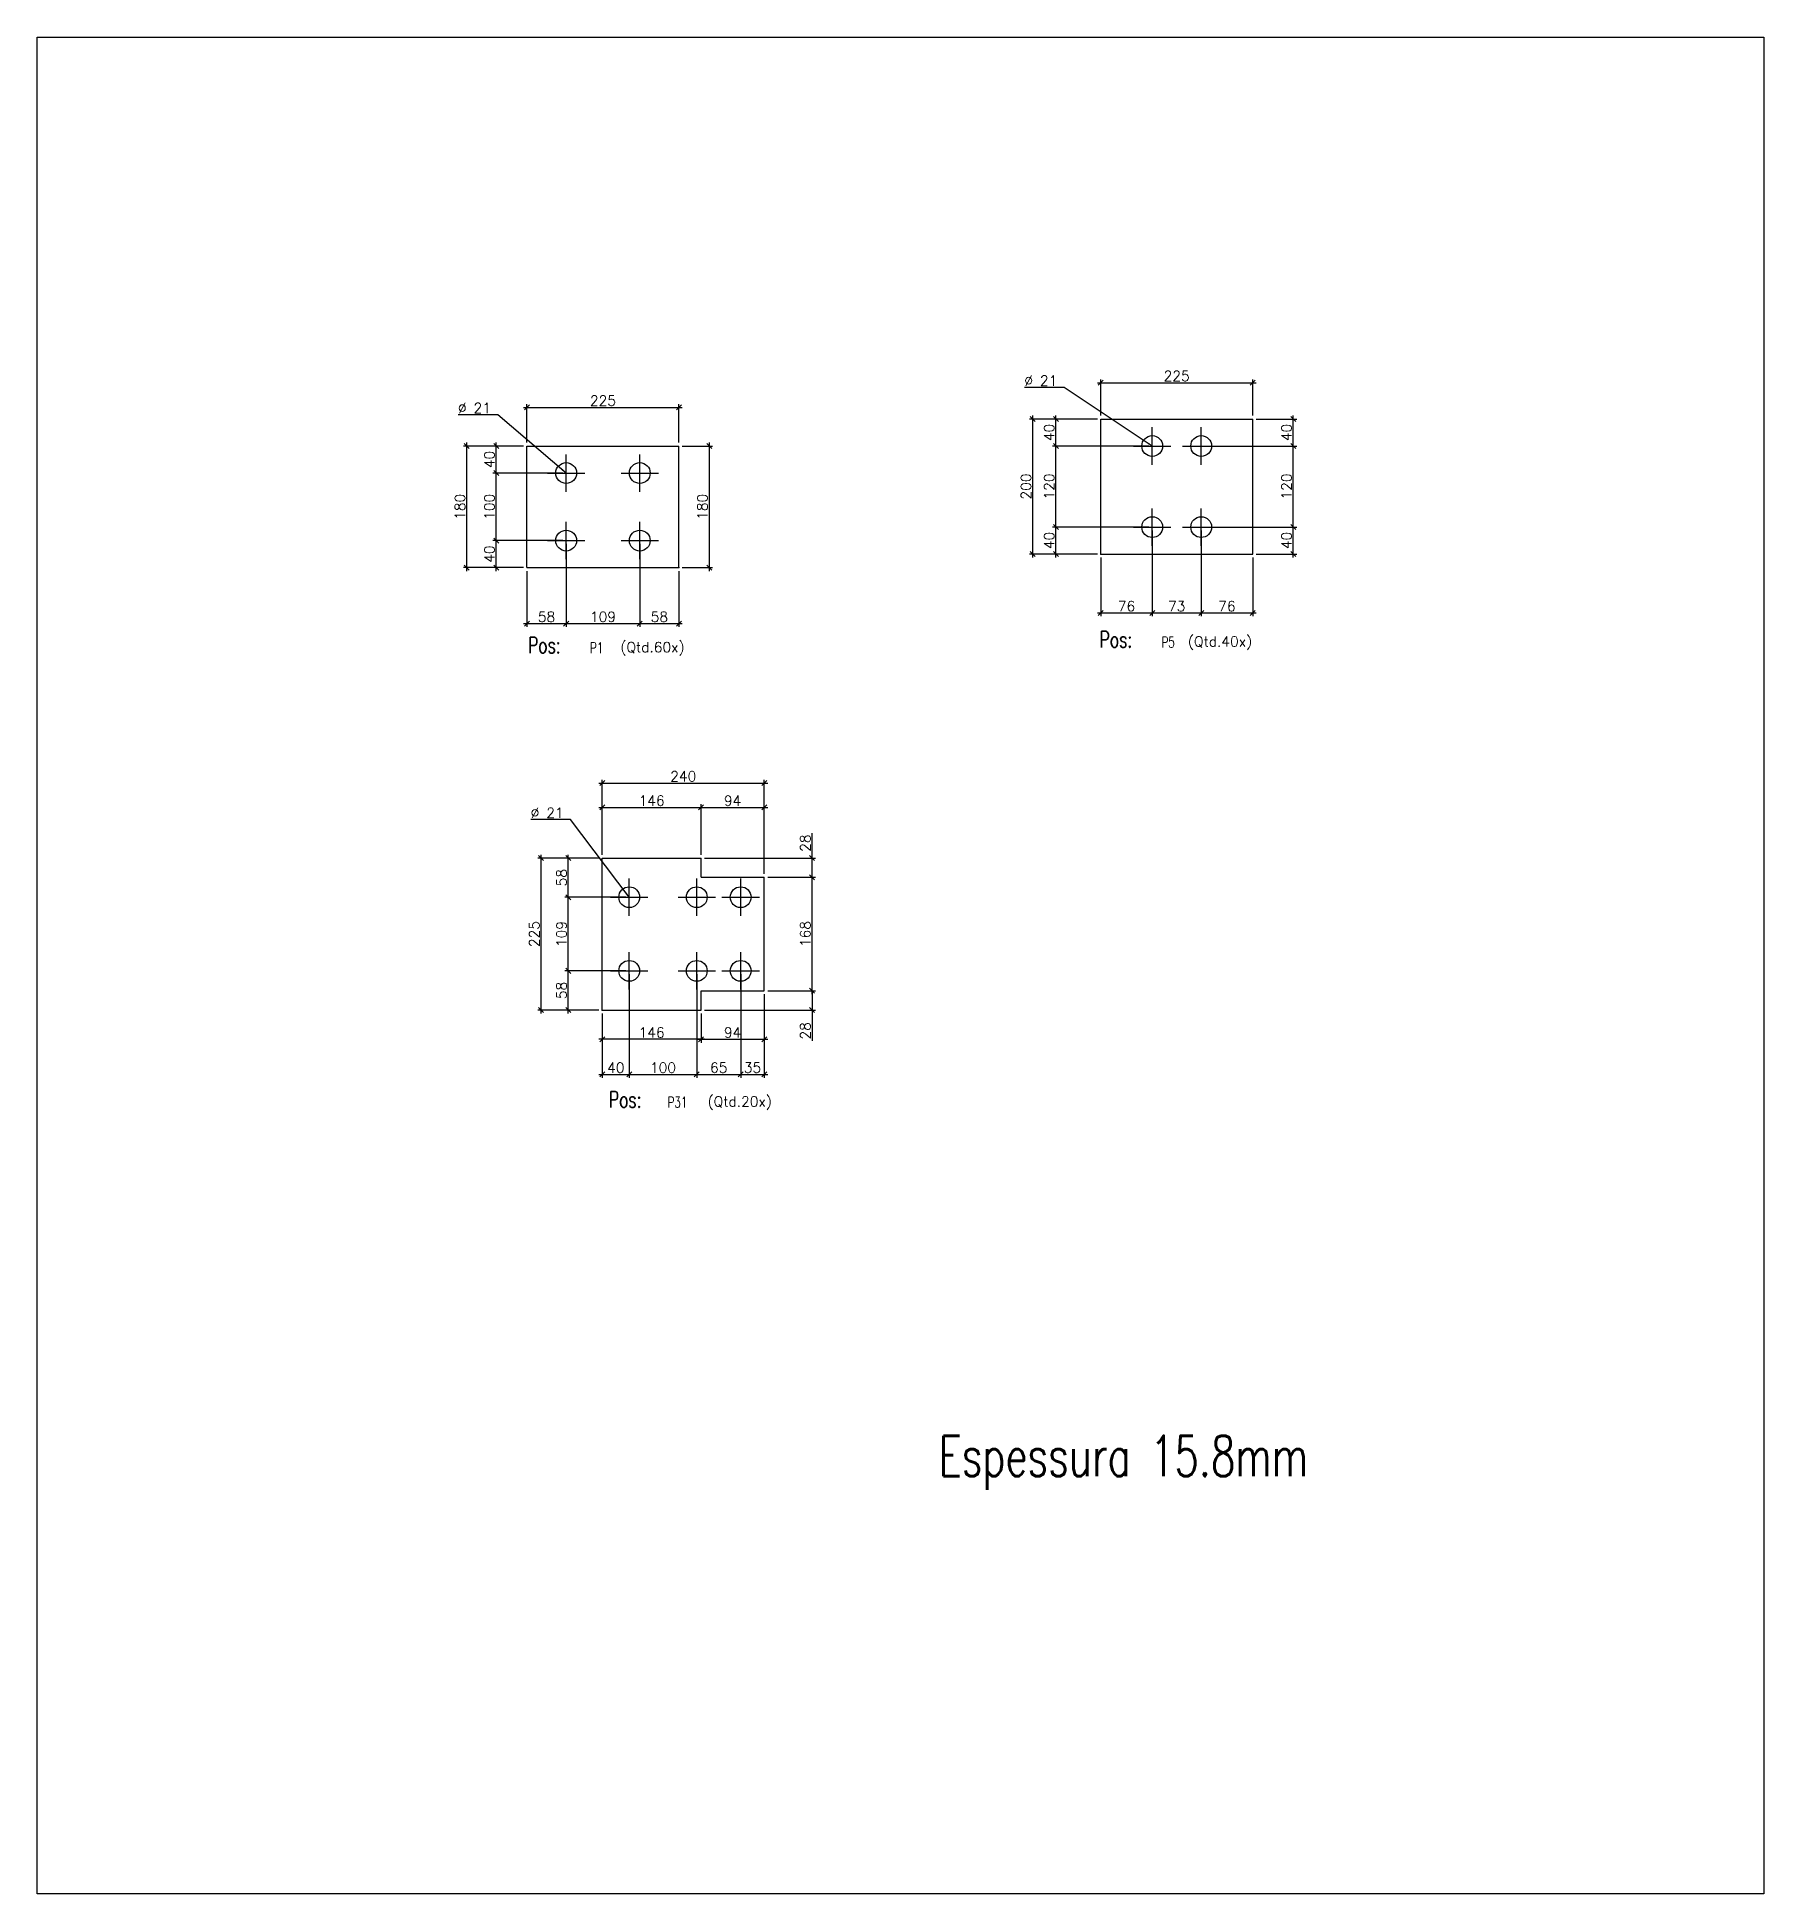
# Model space of a CAD drawing. Extents: x 171123 to 182766, y -61153 to -57170.
# Drawn here: x 180209 to 182766, y -59918 to -57170 of the extents above; entities that cross this region are included whole.
import ezdxf
from ezdxf.enums import TextEntityAlignment as Align

# ---------------------------------------------------------------- set-up
doc = ezdxf.new("R2010")
doc.units = 0
doc.header["$LTSCALE"] = 200
doc.header["$MEASUREMENT"] = 0
doc.linetypes.add('DASHDOT', pattern=[1, 0.5, -0.25, 0, -0.25])
doc.linetypes.add('HIDDEN', pattern=[0.375, 0.25, -0.125])
doc.layers.get('0').update_dxf_attribs({"linetype": 'CONTINUOUS'})
doc.layers.get('Defpoints').update_dxf_attribs({"linetype": 'CONTINUOUS'})
for name, color, linetype in [('A', 2, 'DASHDOT'), ('FORI', 7, 'CONTINUOUS'), ('G', 3, 'CONTINUOUS'), ('POS_DES', 2, 'CONTINUOUS'), ('POS_MAT', 2, 'CONTINUOUS'), ('TR', 6, 'HIDDEN')]:
    doc.layers.add(name, color=color, linetype=linetype)
doc.styles.add('POS', font='ROMANS', dxfattribs={"width": 0.7})
doc.styles.add('ROMANS', font='ROMANS.shx')
doc.dimstyles.new('1-5', dxfattribs={"dimscale": 5, "dimtxt": 3, "dimasz": 1.5, "dimexe": 1, "dimexo": 1, "dimgap": 0.5, "dimtad": 1, "dimdec": 0, "dimdsep": 46, "dimtxsty": 'ROMANS', "dimblk": 'OBLIQUE', "dimcen": 0, "dimdle": 1, "dimclrd": 1, "dimclre": 1, "dimclrt": 2, "dimadec": 0, "dimazin": 0, "dimtfac": 1, "dimtdec": 0, "dimtmove": 0, "dimatfit": 3, "dimfxl": 1, "dimtzin": 0, "dimarcsym": 1})

msp = doc.modelspace()

# ---------------------------------------------------------------- texts
for s, insert, char_height, attachment_point, style in [('(Qtd.60x)', (181120.6, -58075.3), 15, 5, 'ROMANS'), ('(Qtd.40x)', (181961, -58066.9), 15, 5, 'ROMANS'), ('(Qtd.20x)', (181249.8, -58747.9), 15, 5, 'ROMANS'), ('Espessura 15.8mm', (181544.4, -59240.1), 60, 1, 'POS')]:
    msp.add_mtext(s, dxfattribs=dict(insert=insert, char_height=char_height, attachment_point=attachment_point, style=style))
at = {"layer": 'FORI', "color": 2, "char_height": 15, "attachment_point": 9, "style": 'ROMANS'}
for insert in [(181720, -57685.8), (180881.4, -57726.4), (180989.1, -58325.6)]:
    msp.add_mtext('%%c 21', dxfattribs=dict(at, insert=insert))

# ---------------------------------------------------------------- blocks, each defined once
blk = doc.blocks.new('M20')
for p, q in [((0, -27.7), (0, 27.7)), ((-27.7, 0), (27.7, 0))]:
    blk.add_line(p, q)
blk.add_circle((0, 0), 15.4)
at = {"flags": 1}
blk.add_attdef('TOLE', (22.5, -14.3), '', height=5.26, dxfattribs=at)
blk = doc.blocks.new('_Oblique')
at = {"color": 0, "linetype": 'ByBlock', "lineweight": -2}
blk.add_line((-0.5, -0.5), (0.5, 0.5), dxfattribs=at)
blk = doc.blocks.new('*D7')
at = {"color": 1, "lineweight": -2, "transparency": 16777216}
for p, q in [((180992.8, -57920.1), (180992.8, -58042.9)), ((181101.8, -57920.1), (181101.8, -58042.9)), ((180987.8, -58037.9), (181106.8, -58037.9))]:
    blk.add_line(p, q, dxfattribs=at)
at = {"layer": 'Defpoints', "color": 0, "transparency": 16777216}
for p in [(180992.8, -57915.1), (181101.8, -57915.1), (181101.8, -58037.9)]:
    blk.add_point(p, dxfattribs=at)
at = {"color": 1, "lineweight": -2, "transparency": 16777216, "xscale": 7.5, "yscale": 7.5, "zscale": 7.5, "rotation": 180}
blk.add_blockref('_Oblique', (180992.8, -58037.9), dxfattribs=at)
at = {"color": 1, "lineweight": -2, "transparency": 16777216, "xscale": 7.5, "yscale": 7.5, "zscale": 7.5}
blk.add_blockref('_Oblique', (181101.8, -58037.9), dxfattribs=at)
at = {"color": 2, "transparency": 16777216, "insert": (181047.3, -58027.9), "char_height": 15, "attachment_point": 5, "style": 'ROMANS'}
blk.add_mtext('109', dxfattribs=at)
blk = doc.blocks.new('*D8')
at = {"color": 1, "lineweight": -2, "transparency": 16777216}
for p, q in [((180992.8, -57920.1), (180992.8, -58042.9)), ((180934.8, -57960.1), (180934.8, -58042.9)), ((180929.8, -58037.9), (180997.8, -58037.9))]:
    blk.add_line(p, q, dxfattribs=at)
at = {"layer": 'Defpoints', "color": 0, "transparency": 16777216}
for p in [(180992.8, -57915.1), (180934.8, -57955.1), (180992.8, -58037.9)]:
    blk.add_point(p, dxfattribs=at)
at = {"color": 1, "lineweight": -2, "transparency": 16777216, "xscale": 7.5, "yscale": 7.5, "zscale": 7.5, "rotation": 180}
blk.add_blockref('_Oblique', (180934.8, -58037.9), dxfattribs=at)
at = {"color": 1, "lineweight": -2, "transparency": 16777216, "xscale": 7.5, "yscale": 7.5, "zscale": 7.5}
blk.add_blockref('_Oblique', (180992.8, -58037.9), dxfattribs=at)
at = {"color": 2, "transparency": 16777216, "insert": (180963.8, -58027.9), "char_height": 15, "attachment_point": 5, "style": 'ROMANS'}
blk.add_mtext('58', dxfattribs=at)
blk = doc.blocks.new('*D9')
at = {"color": 1, "lineweight": -2, "transparency": 16777216}
for p, q in [((181101.8, -57920.1), (181101.8, -58042.9)), ((181159.8, -57960.1), (181159.8, -58042.9)), ((181096.8, -58037.9), (181164.8, -58037.9))]:
    blk.add_line(p, q, dxfattribs=at)
at = {"layer": 'Defpoints', "color": 0, "transparency": 16777216}
for p in [(181101.8, -57915.1), (181159.8, -57955.1), (181159.8, -58037.9)]:
    blk.add_point(p, dxfattribs=at)
at = {"color": 1, "lineweight": -2, "transparency": 16777216, "xscale": 7.5, "yscale": 7.5, "zscale": 7.5, "rotation": 180}
blk.add_blockref('_Oblique', (181101.8, -58037.9), dxfattribs=at)
at = {"color": 1, "lineweight": -2, "transparency": 16777216, "xscale": 7.5, "yscale": 7.5, "zscale": 7.5}
blk.add_blockref('_Oblique', (181159.8, -58037.9), dxfattribs=at)
at = {"color": 2, "transparency": 16777216, "insert": (181130.8, -58027.9), "char_height": 15, "attachment_point": 5, "style": 'ROMANS'}
blk.add_mtext('58', dxfattribs=at)
blk = doc.blocks.new('*D10')
at = {"color": 1, "lineweight": -2, "transparency": 16777216}
for p, q in [((180987.8, -57815.1), (180884.2, -57815.1)), ((180889.2, -57920.1), (180889.2, -57810.1)), ((180987.8, -57915.1), (180884.2, -57915.1))]:
    blk.add_line(p, q, dxfattribs=at)
at = {"layer": 'Defpoints', "color": 0, "transparency": 16777216}
for p in [(180889.2, -57815.1), (180992.8, -57815.1), (180992.8, -57915.1)]:
    blk.add_point(p, dxfattribs=at)
at = {"color": 1, "lineweight": -2, "transparency": 16777216, "xscale": 7.5, "yscale": 7.5, "zscale": 7.5}
for p, rotation in [((180889.2, -57815.1), 90), ((180889.2, -57915.1), 270)]:
    blk.add_blockref('_Oblique', p, dxfattribs=dict(at, rotation=rotation))
at = {"color": 2, "transparency": 16777216, "insert": (180879.2, -57865.1), "char_height": 15, "attachment_point": 5, "rotation": 90, "style": 'ROMANS'}
blk.add_mtext('100', dxfattribs=at)
blk = doc.blocks.new('*D11')
at = {"color": 1, "lineweight": -2, "transparency": 16777216}
for p, q in [((180889.2, -57820.1), (180889.2, -57770.1)), ((180929.8, -57775.1), (180884.2, -57775.1)), ((180987.8, -57815.1), (180884.2, -57815.1))]:
    blk.add_line(p, q, dxfattribs=at)
at = {"layer": 'Defpoints', "color": 0, "transparency": 16777216}
for p in [(180889.2, -57775.1), (180934.8, -57775.1), (180992.8, -57815.1)]:
    blk.add_point(p, dxfattribs=at)
at = {"color": 1, "lineweight": -2, "transparency": 16777216, "xscale": 7.5, "yscale": 7.5, "zscale": 7.5}
for p, rotation in [((180889.2, -57775.1), 90), ((180889.2, -57815.1), 270)]:
    blk.add_blockref('_Oblique', p, dxfattribs=dict(at, rotation=rotation))
at = {"color": 2, "transparency": 16777216, "insert": (180879.2, -57795.1), "char_height": 15, "attachment_point": 5, "rotation": 90, "style": 'ROMANS'}
blk.add_mtext('40', dxfattribs=at)
blk = doc.blocks.new('*D12')
at = {"color": 1, "lineweight": -2, "transparency": 16777216}
for p, q in [((180987.8, -57915.1), (180884.2, -57915.1)), ((180889.2, -57960.1), (180889.2, -57910.1)), ((180929.8, -57955.1), (180884.2, -57955.1))]:
    blk.add_line(p, q, dxfattribs=at)
at = {"layer": 'Defpoints', "color": 0, "transparency": 16777216}
for p in [(180889.2, -57915.1), (180992.8, -57915.1), (180934.8, -57955.1)]:
    blk.add_point(p, dxfattribs=at)
at = {"color": 1, "lineweight": -2, "transparency": 16777216, "xscale": 7.5, "yscale": 7.5, "zscale": 7.5}
for p, rotation in [((180889.2, -57915.1), 90), ((180889.2, -57955.1), 270)]:
    blk.add_blockref('_Oblique', p, dxfattribs=dict(at, rotation=rotation))
at = {"color": 2, "transparency": 16777216, "insert": (180879.2, -57935.1), "char_height": 15, "attachment_point": 5, "rotation": 90, "style": 'ROMANS'}
blk.add_mtext('40', dxfattribs=at)
blk = doc.blocks.new('*D13')
at = {"color": 1, "lineweight": -2, "transparency": 16777216}
for p, q in [((180934.8, -57770.1), (180934.8, -57713)), ((181159.8, -57770.1), (181159.8, -57713)), ((180929.8, -57718), (181164.8, -57718))]:
    blk.add_line(p, q, dxfattribs=at)
at = {"layer": 'Defpoints', "color": 0, "transparency": 16777216}
for p in [(181159.8, -57718), (180934.8, -57775.1), (181159.8, -57775.1)]:
    blk.add_point(p, dxfattribs=at)
at = {"color": 1, "lineweight": -2, "transparency": 16777216, "xscale": 7.5, "yscale": 7.5, "zscale": 7.5, "rotation": 180}
blk.add_blockref('_Oblique', (180934.8, -57718), dxfattribs=at)
at = {"color": 1, "lineweight": -2, "transparency": 16777216, "xscale": 7.5, "yscale": 7.5, "zscale": 7.5}
blk.add_blockref('_Oblique', (181159.8, -57718), dxfattribs=at)
at = {"color": 2, "transparency": 16777216, "insert": (181047.3, -57708), "char_height": 15, "attachment_point": 5, "style": 'ROMANS'}
blk.add_mtext('225', dxfattribs=at)
blk = doc.blocks.new('*D14')
at = {"color": 1, "lineweight": -2, "transparency": 16777216}
for p, q in [((180845.6, -57960.1), (180845.6, -57770.1)), ((180929.8, -57775.1), (180840.6, -57775.1)), ((180929.8, -57955.1), (180840.6, -57955.1))]:
    blk.add_line(p, q, dxfattribs=at)
at = {"layer": 'Defpoints', "color": 0, "transparency": 16777216}
for p in [(180845.6, -57775.1), (180934.8, -57775.1), (180934.8, -57955.1)]:
    blk.add_point(p, dxfattribs=at)
at = {"color": 1, "lineweight": -2, "transparency": 16777216, "xscale": 7.5, "yscale": 7.5, "zscale": 7.5}
for p, rotation in [((180845.6, -57775.1), 90), ((180845.6, -57955.1), 270)]:
    blk.add_blockref('_Oblique', p, dxfattribs=dict(at, rotation=rotation))
at = {"color": 2, "transparency": 16777216, "insert": (180835.6, -57865.1), "char_height": 15, "attachment_point": 5, "rotation": 90, "style": 'ROMANS'}
blk.add_mtext('180', dxfattribs=at)
blk = doc.blocks.new('*D19')
at = {"color": 1, "lineweight": -2, "transparency": 16777216}
for p, q in [((181860.6, -57900.1), (181860.6, -58027.2)), ((181933.1, -57900.1), (181933.1, -58027.2)), ((181855.6, -58022.2), (181938.1, -58022.2))]:
    blk.add_line(p, q, dxfattribs=at)
at = {"layer": 'Defpoints', "color": 0, "transparency": 16777216}
for p in [(181860.6, -57895.1), (181933.1, -57895.1), (181933.1, -58022.2)]:
    blk.add_point(p, dxfattribs=at)
at = {"color": 1, "lineweight": -2, "transparency": 16777216, "xscale": 7.5, "yscale": 7.5, "zscale": 7.5, "rotation": 180}
blk.add_blockref('_Oblique', (181860.6, -58022.2), dxfattribs=at)
at = {"color": 1, "lineweight": -2, "transparency": 16777216, "xscale": 7.5, "yscale": 7.5, "zscale": 7.5}
blk.add_blockref('_Oblique', (181933.1, -58022.2), dxfattribs=at)
at = {"color": 2, "transparency": 16777216, "insert": (181896.8, -58012.2), "char_height": 15, "attachment_point": 5, "style": 'ROMANS'}
blk.add_mtext('73', dxfattribs=at)
blk = doc.blocks.new('*D20')
at = {"color": 1, "lineweight": -2, "transparency": 16777216}
for p, q in [((181860.6, -57900.1), (181860.6, -58027.2)), ((181784.3, -57940.1), (181784.3, -58027.2)), ((181779.3, -58022.2), (181865.6, -58022.2))]:
    blk.add_line(p, q, dxfattribs=at)
at = {"layer": 'Defpoints', "color": 0, "transparency": 16777216}
for p in [(181860.6, -57895.1), (181784.3, -57935.1), (181860.6, -58022.2)]:
    blk.add_point(p, dxfattribs=at)
at = {"color": 1, "lineweight": -2, "transparency": 16777216, "xscale": 7.5, "yscale": 7.5, "zscale": 7.5, "rotation": 180}
blk.add_blockref('_Oblique', (181784.3, -58022.2), dxfattribs=at)
at = {"color": 1, "lineweight": -2, "transparency": 16777216, "xscale": 7.5, "yscale": 7.5, "zscale": 7.5}
blk.add_blockref('_Oblique', (181860.6, -58022.2), dxfattribs=at)
at = {"color": 2, "transparency": 16777216, "insert": (181822.5, -58012.2), "char_height": 15, "attachment_point": 5, "style": 'ROMANS'}
blk.add_mtext('76', dxfattribs=at)
blk = doc.blocks.new('*D21')
at = {"color": 1, "lineweight": -2, "transparency": 16777216}
for p, q in [((181933.1, -57900.1), (181933.1, -58027.2)), ((182009.3, -57940.1), (182009.3, -58027.2)), ((181928.1, -58022.2), (182014.3, -58022.2))]:
    blk.add_line(p, q, dxfattribs=at)
at = {"layer": 'Defpoints', "color": 0, "transparency": 16777216}
for p in [(181933.1, -57895.1), (182009.3, -57935.1), (182009.3, -58022.2)]:
    blk.add_point(p, dxfattribs=at)
at = {"color": 1, "lineweight": -2, "transparency": 16777216, "xscale": 7.5, "yscale": 7.5, "zscale": 7.5, "rotation": 180}
blk.add_blockref('_Oblique', (181933.1, -58022.2), dxfattribs=at)
at = {"color": 1, "lineweight": -2, "transparency": 16777216, "xscale": 7.5, "yscale": 7.5, "zscale": 7.5}
blk.add_blockref('_Oblique', (182009.3, -58022.2), dxfattribs=at)
at = {"color": 2, "transparency": 16777216, "insert": (181971.2, -58012.2), "char_height": 15, "attachment_point": 5, "style": 'ROMANS'}
blk.add_mtext('76', dxfattribs=at)
blk = doc.blocks.new('*D22')
at = {"color": 1, "lineweight": -2, "transparency": 16777216}
for p, q in [((181718, -57900.1), (181718, -57770.1)), ((181855.6, -57775.1), (181713, -57775.1)), ((181855.6, -57895.1), (181713, -57895.1))]:
    blk.add_line(p, q, dxfattribs=at)
at = {"layer": 'Defpoints', "color": 0, "transparency": 16777216}
for p in [(181718, -57775.1), (181860.6, -57775.1), (181860.6, -57895.1)]:
    blk.add_point(p, dxfattribs=at)
at = {"color": 1, "lineweight": -2, "transparency": 16777216, "xscale": 7.5, "yscale": 7.5, "zscale": 7.5}
for p, rotation in [((181718, -57775.1), 90), ((181718, -57895.1), 270)]:
    blk.add_blockref('_Oblique', p, dxfattribs=dict(at, rotation=rotation))
at = {"color": 2, "transparency": 16777216, "insert": (181708, -57835.1), "char_height": 15, "attachment_point": 5, "rotation": 90, "style": 'ROMANS'}
blk.add_mtext('120', dxfattribs=at)
blk = doc.blocks.new('*D23')
at = {"color": 1, "lineweight": -2, "transparency": 16777216}
for p, q in [((181779.3, -57735.1), (181713, -57735.1)), ((181718, -57780.1), (181718, -57730.1)), ((181855.6, -57775.1), (181713, -57775.1))]:
    blk.add_line(p, q, dxfattribs=at)
at = {"layer": 'Defpoints', "color": 0, "transparency": 16777216}
for p in [(181718, -57735.1), (181784.3, -57735.1), (181860.6, -57775.1)]:
    blk.add_point(p, dxfattribs=at)
at = {"color": 1, "lineweight": -2, "transparency": 16777216, "xscale": 7.5, "yscale": 7.5, "zscale": 7.5}
for p, rotation in [((181718, -57735.1), 90), ((181718, -57775.1), 270)]:
    blk.add_blockref('_Oblique', p, dxfattribs=dict(at, rotation=rotation))
at = {"color": 2, "transparency": 16777216, "insert": (181708, -57755.1), "char_height": 15, "attachment_point": 5, "rotation": 90, "style": 'ROMANS'}
blk.add_mtext('40', dxfattribs=at)
blk = doc.blocks.new('*D24')
at = {"color": 1, "lineweight": -2, "transparency": 16777216}
for p, q in [((181855.6, -57895.1), (181713, -57895.1)), ((181718, -57940.1), (181718, -57890.1)), ((181779.3, -57935.1), (181713, -57935.1))]:
    blk.add_line(p, q, dxfattribs=at)
at = {"layer": 'Defpoints', "color": 0, "transparency": 16777216}
for p in [(181718, -57895.1), (181860.6, -57895.1), (181784.3, -57935.1)]:
    blk.add_point(p, dxfattribs=at)
at = {"color": 1, "lineweight": -2, "transparency": 16777216, "xscale": 7.5, "yscale": 7.5, "zscale": 7.5}
for p, rotation in [((181718, -57895.1), 90), ((181718, -57935.1), 270)]:
    blk.add_blockref('_Oblique', p, dxfattribs=dict(at, rotation=rotation))
at = {"color": 2, "transparency": 16777216, "insert": (181708, -57915.1), "char_height": 15, "attachment_point": 5, "rotation": 90, "style": 'ROMANS'}
blk.add_mtext('40', dxfattribs=at)
blk = doc.blocks.new('*D25')
at = {"color": 1, "lineweight": -2, "transparency": 16777216}
for p, q in [((182069.5, -57900.1), (182069.5, -57770.1)), ((181938.1, -57775.1), (182074.5, -57775.1)), ((181938.1, -57895.1), (182074.5, -57895.1))]:
    blk.add_line(p, q, dxfattribs=at)
at = {"layer": 'Defpoints', "color": 0, "transparency": 16777216}
for p in [(181933.1, -57775.1), (182069.5, -57775.1), (181933.1, -57895.1)]:
    blk.add_point(p, dxfattribs=at)
at = {"color": 1, "lineweight": -2, "transparency": 16777216, "xscale": 7.5, "yscale": 7.5, "zscale": 7.5}
for p, rotation in [((182069.5, -57775.1), 90), ((182069.5, -57895.1), 270)]:
    blk.add_blockref('_Oblique', p, dxfattribs=dict(at, rotation=rotation))
at = {"color": 2, "transparency": 16777216, "insert": (182059.5, -57835.1), "char_height": 15, "attachment_point": 5, "rotation": 90, "style": 'ROMANS'}
blk.add_mtext('120', dxfattribs=at)
blk = doc.blocks.new('*D26')
at = {"color": 1, "lineweight": -2, "transparency": 16777216}
for p, q in [((182014.3, -57735.1), (182074.5, -57735.1)), ((182069.5, -57780.1), (182069.5, -57730.1)), ((181938.1, -57775.1), (182074.5, -57775.1))]:
    blk.add_line(p, q, dxfattribs=at)
at = {"layer": 'Defpoints', "color": 0, "transparency": 16777216}
for p in [(182009.3, -57735.1), (182069.5, -57735.1), (181933.1, -57775.1)]:
    blk.add_point(p, dxfattribs=at)
at = {"color": 1, "lineweight": -2, "transparency": 16777216, "xscale": 7.5, "yscale": 7.5, "zscale": 7.5}
for p, rotation in [((182069.5, -57735.1), 90), ((182069.5, -57775.1), 270)]:
    blk.add_blockref('_Oblique', p, dxfattribs=dict(at, rotation=rotation))
at = {"color": 2, "transparency": 16777216, "insert": (182059.5, -57755.1), "char_height": 15, "attachment_point": 5, "rotation": 90, "style": 'ROMANS'}
blk.add_mtext('40', dxfattribs=at)
blk = doc.blocks.new('*D27')
at = {"color": 1, "lineweight": -2, "transparency": 16777216}
for p, q in [((181938.1, -57895.1), (182074.5, -57895.1)), ((182069.5, -57940.1), (182069.5, -57890.1)), ((182014.3, -57935.1), (182074.5, -57935.1))]:
    blk.add_line(p, q, dxfattribs=at)
at = {"layer": 'Defpoints', "color": 0, "transparency": 16777216}
for p in [(181933.1, -57895.1), (182069.5, -57895.1), (182009.3, -57935.1)]:
    blk.add_point(p, dxfattribs=at)
at = {"color": 1, "lineweight": -2, "transparency": 16777216, "xscale": 7.5, "yscale": 7.5, "zscale": 7.5}
for p, rotation in [((182069.5, -57895.1), 90), ((182069.5, -57935.1), 270)]:
    blk.add_blockref('_Oblique', p, dxfattribs=dict(at, rotation=rotation))
at = {"color": 2, "transparency": 16777216, "insert": (182059.5, -57915.1), "char_height": 15, "attachment_point": 5, "rotation": 90, "style": 'ROMANS'}
blk.add_mtext('40', dxfattribs=at)
blk = doc.blocks.new('*D28')
at = {"color": 1, "lineweight": -2, "transparency": 16777216}
for p, q in [((181779.3, -57681.4), (182014.3, -57681.4)), ((181784.3, -57730.1), (181784.3, -57676.4)), ((182009.3, -57730.1), (182009.3, -57676.4))]:
    blk.add_line(p, q, dxfattribs=at)
at = {"layer": 'Defpoints', "color": 0, "transparency": 16777216}
for p in [(182009.3, -57681.4), (181784.3, -57735.1), (182009.3, -57735.1)]:
    blk.add_point(p, dxfattribs=at)
at = {"color": 1, "lineweight": -2, "transparency": 16777216, "xscale": 7.5, "yscale": 7.5, "zscale": 7.5, "rotation": 180}
blk.add_blockref('_Oblique', (181784.3, -57681.4), dxfattribs=at)
at = {"color": 1, "lineweight": -2, "transparency": 16777216, "xscale": 7.5, "yscale": 7.5, "zscale": 7.5}
blk.add_blockref('_Oblique', (182009.3, -57681.4), dxfattribs=at)
at = {"color": 2, "transparency": 16777216, "insert": (181896.8, -57671.4), "char_height": 15, "attachment_point": 5, "style": 'ROMANS'}
blk.add_mtext('225', dxfattribs=at)
blk = doc.blocks.new('*D29')
at = {"color": 1, "lineweight": -2, "transparency": 16777216}
for p, q in [((181779.3, -57735.1), (181678.7, -57735.1)), ((181683.7, -57940.1), (181683.7, -57730.1)), ((181779.3, -57935.1), (181678.7, -57935.1))]:
    blk.add_line(p, q, dxfattribs=at)
at = {"layer": 'Defpoints', "color": 0, "transparency": 16777216}
for p in [(181683.7, -57735.1), (181784.3, -57735.1), (181784.3, -57935.1)]:
    blk.add_point(p, dxfattribs=at)
at = {"color": 1, "lineweight": -2, "transparency": 16777216, "xscale": 7.5, "yscale": 7.5, "zscale": 7.5}
for p, rotation in [((181683.7, -57735.1), 90), ((181683.7, -57935.1), 270)]:
    blk.add_blockref('_Oblique', p, dxfattribs=dict(at, rotation=rotation))
at = {"color": 2, "transparency": 16777216, "insert": (181673.7, -57835.1), "char_height": 15, "attachment_point": 5, "rotation": 90, "style": 'ROMANS'}
blk.add_mtext('200', dxfattribs=at)
blk = doc.blocks.new('POSITION_LAM')
at = {"insert": (-7.93, -0.05), "char_height": 3, "width": 11.9956, "attachment_point": 1, "style": 'POS'}
blk.add_mtext('Pos:', dxfattribs=at)
at = {"style": 'POS', "width": 0.7}
blk.add_attdef('POS_PEZ', text='', height=2, dxfattribs=at).set_placement((4.76, -3.05), align=Align.CENTER)
at = {"layer": 'POS_DES', "style": 'POS', "width": 0.7, "flags": 1}
for tag, p in [('SPE_PRO', (-7.8, -5.07)), ('LUN_PRO', (-7.82, -5.58)), ('LAR_PRO', (-7.79, -4.53))]:
    blk.add_attdef(tag, p, '', height=0.35, dxfattribs=at)
at = {"layer": 'POS_MAT', "style": 'POS', "width": 0.7, "flags": 1}
for tag, p in [('NOM_PRO', (-6.94, -6.11)), ('PUN_NET', (-6.94, -7.16)), ('MAT_PRO', (-6.89, -4.03)), ('PUN_LIS', (-6.94, -6.63)), ('PUN_NET2', (-6.94, -7.74)), ('MAR_CMP', (-6.89, -8.22)), ('NOT_PEZ', (-6.89, -9.21)), ('QTA_PEZ', (-6.89, -8.75))]:
    blk.add_attdef(tag, text='', height=0.35, dxfattribs=at).set_placement(p, align=Align.CENTER)
blk = doc.blocks.new('*D89')
at = {"layer": 'Defpoints', "color": 0, "transparency": 16777216}
for p in [(181159.8, -57775.1), (181159.8, -57955.1), (181204.6, -57955.1)]:
    blk.add_point(p, dxfattribs=at)
at = {"layer": 'FORI', "color": 1, "lineweight": -2, "transparency": 16777216}
for p, q in [((181204.6, -57770.1), (181204.6, -57960.1)), ((181164.8, -57775.1), (181209.6, -57775.1)), ((181164.8, -57955.1), (181209.6, -57955.1))]:
    blk.add_line(p, q, dxfattribs=at)
at = {"layer": 'FORI', "color": 1, "lineweight": -2, "transparency": 16777216, "xscale": 7.5, "yscale": 7.5, "zscale": 7.5}
for p, rotation in [((181204.6, -57775.1), 90), ((181204.6, -57955.1), 270)]:
    blk.add_blockref('_Oblique', p, dxfattribs=dict(at, rotation=rotation))
at = {"layer": 'FORI', "color": 2, "transparency": 16777216, "insert": (181194.6, -57865.1), "char_height": 15, "attachment_point": 5, "rotation": 90, "style": 'ROMANS'}
blk.add_mtext('180', dxfattribs=at)
blk = doc.blocks.new('*D90')
at = {"color": 1, "lineweight": -2, "transparency": 16777216}
for p, q in [((181041.2, -58310.1), (181197.5, -58310.1)), ((181046.2, -58380), (181046.2, -58305.1)), ((181192.5, -58380), (181192.5, -58305.1))]:
    blk.add_line(p, q, dxfattribs=at)
at = {"layer": 'Defpoints', "color": 0, "transparency": 16777216}
for p in [(181192.5, -58310.1), (181046.2, -58385), (181192.5, -58385)]:
    blk.add_point(p, dxfattribs=at)
at = {"color": 1, "lineweight": -2, "transparency": 16777216, "xscale": 7.5, "yscale": 7.5, "zscale": 7.5, "rotation": 180}
blk.add_blockref('_Oblique', (181046.2, -58310.1), dxfattribs=at)
at = {"color": 1, "lineweight": -2, "transparency": 16777216, "xscale": 7.5, "yscale": 7.5, "zscale": 7.5}
blk.add_blockref('_Oblique', (181192.5, -58310.1), dxfattribs=at)
at = {"color": 2, "transparency": 16777216, "insert": (181119.3, -58300.1), "char_height": 15, "attachment_point": 5, "style": 'ROMANS'}
blk.add_mtext('146', dxfattribs=at)
blk = doc.blocks.new('*D91')
at = {"color": 1, "lineweight": -2, "transparency": 16777216}
for p, q in [((181187.5, -58310.1), (181291.2, -58310.1)), ((181192.5, -58380), (181192.5, -58305.1)), ((181286.2, -58408.5), (181286.2, -58305.1))]:
    blk.add_line(p, q, dxfattribs=at)
at = {"layer": 'Defpoints', "color": 0, "transparency": 16777216}
for p in [(181286.2, -58310.1), (181192.5, -58385), (181286.2, -58413.5)]:
    blk.add_point(p, dxfattribs=at)
at = {"color": 1, "lineweight": -2, "transparency": 16777216, "xscale": 7.5, "yscale": 7.5, "zscale": 7.5, "rotation": 180}
blk.add_blockref('_Oblique', (181192.5, -58310.1), dxfattribs=at)
at = {"color": 1, "lineweight": -2, "transparency": 16777216, "xscale": 7.5, "yscale": 7.5, "zscale": 7.5}
blk.add_blockref('_Oblique', (181286.2, -58310.1), dxfattribs=at)
at = {"color": 2, "transparency": 16777216, "insert": (181239.3, -58300.1), "char_height": 15, "attachment_point": 5, "style": 'ROMANS'}
blk.add_mtext('94', dxfattribs=at)
blk = doc.blocks.new('*D92')
at = {"color": 1, "lineweight": -2, "transparency": 16777216}
for p, q in [((181086.2, -58557), (181086.2, -58710.3)), ((181186.2, -58557), (181186.2, -58710.3)), ((181081.2, -58705.3), (181191.2, -58705.3))]:
    blk.add_line(p, q, dxfattribs=at)
at = {"layer": 'Defpoints', "color": 0, "transparency": 16777216}
for p in [(181086.2, -58552), (181186.2, -58552), (181186.2, -58705.3)]:
    blk.add_point(p, dxfattribs=at)
at = {"color": 1, "lineweight": -2, "transparency": 16777216, "xscale": 7.5, "yscale": 7.5, "zscale": 7.5, "rotation": 180}
blk.add_blockref('_Oblique', (181086.2, -58705.3), dxfattribs=at)
at = {"color": 1, "lineweight": -2, "transparency": 16777216, "xscale": 7.5, "yscale": 7.5, "zscale": 7.5}
blk.add_blockref('_Oblique', (181186.2, -58705.3), dxfattribs=at)
at = {"color": 2, "transparency": 16777216, "insert": (181136.2, -58695.3), "char_height": 15, "attachment_point": 5, "style": 'ROMANS'}
blk.add_mtext('100', dxfattribs=at)
blk = doc.blocks.new('*D93')
at = {"color": 1, "lineweight": -2, "transparency": 16777216}
for p, q in [((181186.2, -58557), (181186.2, -58710.3)), ((181251.2, -58557), (181251.2, -58710.3)), ((181181.2, -58705.3), (181256.2, -58705.3))]:
    blk.add_line(p, q, dxfattribs=at)
at = {"layer": 'Defpoints', "color": 0, "transparency": 16777216}
for p in [(181186.2, -58552), (181251.2, -58552), (181251.2, -58705.3)]:
    blk.add_point(p, dxfattribs=at)
at = {"color": 1, "lineweight": -2, "transparency": 16777216, "xscale": 7.5, "yscale": 7.5, "zscale": 7.5, "rotation": 180}
blk.add_blockref('_Oblique', (181186.2, -58705.3), dxfattribs=at)
at = {"color": 1, "lineweight": -2, "transparency": 16777216, "xscale": 7.5, "yscale": 7.5, "zscale": 7.5}
blk.add_blockref('_Oblique', (181251.2, -58705.3), dxfattribs=at)
at = {"color": 2, "transparency": 16777216, "insert": (181218.7, -58695.3), "char_height": 15, "attachment_point": 5, "style": 'ROMANS'}
blk.add_mtext('65', dxfattribs=at)
blk = doc.blocks.new('*D94')
at = {"color": 1, "lineweight": -2, "transparency": 16777216}
for p, q in [((181086.2, -58557), (181086.2, -58710.3)), ((181046.2, -58615), (181046.2, -58710.3)), ((181041.2, -58705.3), (181091.2, -58705.3))]:
    blk.add_line(p, q, dxfattribs=at)
at = {"layer": 'Defpoints', "color": 0, "transparency": 16777216}
for p in [(181086.2, -58552), (181046.2, -58610), (181086.2, -58705.3)]:
    blk.add_point(p, dxfattribs=at)
at = {"color": 1, "lineweight": -2, "transparency": 16777216, "xscale": 7.5, "yscale": 7.5, "zscale": 7.5, "rotation": 180}
blk.add_blockref('_Oblique', (181046.2, -58705.3), dxfattribs=at)
at = {"color": 1, "lineweight": -2, "transparency": 16777216, "xscale": 7.5, "yscale": 7.5, "zscale": 7.5}
blk.add_blockref('_Oblique', (181086.2, -58705.3), dxfattribs=at)
at = {"color": 2, "transparency": 16777216, "insert": (181066.2, -58695.3), "char_height": 15, "attachment_point": 5, "style": 'ROMANS'}
blk.add_mtext('40', dxfattribs=at)
blk = doc.blocks.new('*D95')
at = {"color": 1, "lineweight": -2, "transparency": 16777216}
for p, q in [((181251.2, -58557), (181251.2, -58710.3)), ((181286.2, -58586.5), (181286.2, -58710.3)), ((181246.2, -58705.3), (181291.2, -58705.3))]:
    blk.add_line(p, q, dxfattribs=at)
at = {"layer": 'Defpoints', "color": 0, "transparency": 16777216}
for p in [(181251.2, -58552), (181286.2, -58581.5), (181286.2, -58705.3)]:
    blk.add_point(p, dxfattribs=at)
at = {"color": 1, "lineweight": -2, "transparency": 16777216, "xscale": 7.5, "yscale": 7.5, "zscale": 7.5, "rotation": 180}
blk.add_blockref('_Oblique', (181251.2, -58705.3), dxfattribs=at)
at = {"color": 1, "lineweight": -2, "transparency": 16777216, "xscale": 7.5, "yscale": 7.5, "zscale": 7.5}
blk.add_blockref('_Oblique', (181286.2, -58705.3), dxfattribs=at)
at = {"color": 2, "transparency": 16777216, "insert": (181268.7, -58695.3), "char_height": 15, "attachment_point": 5, "style": 'ROMANS'}
blk.add_mtext('35', dxfattribs=at)
blk = doc.blocks.new('*D96')
at = {"color": 1, "lineweight": -2, "transparency": 16777216}
for p, q in [((181081.2, -58443), (180991, -58443)), ((180996, -58557), (180996, -58438)), ((181081.2, -58552), (180991, -58552))]:
    blk.add_line(p, q, dxfattribs=at)
at = {"layer": 'Defpoints', "color": 0, "transparency": 16777216}
for p in [(180996, -58443), (181086.2, -58443), (181086.2, -58552)]:
    blk.add_point(p, dxfattribs=at)
at = {"color": 1, "lineweight": -2, "transparency": 16777216, "xscale": 7.5, "yscale": 7.5, "zscale": 7.5}
for p, rotation in [((180996, -58443), 90), ((180996, -58552), 270)]:
    blk.add_blockref('_Oblique', p, dxfattribs=dict(at, rotation=rotation))
at = {"color": 2, "transparency": 16777216, "insert": (180986, -58497.5), "char_height": 15, "attachment_point": 5, "rotation": 90, "style": 'ROMANS'}
blk.add_mtext('109', dxfattribs=at)
blk = doc.blocks.new('*D97')
at = {"color": 1, "lineweight": -2, "transparency": 16777216}
for p, q in [((181041.2, -58385), (180991, -58385)), ((180996, -58448), (180996, -58380)), ((181081.2, -58443), (180991, -58443))]:
    blk.add_line(p, q, dxfattribs=at)
at = {"layer": 'Defpoints', "color": 0, "transparency": 16777216}
for p in [(180996, -58385), (181046.2, -58385), (181086.2, -58443)]:
    blk.add_point(p, dxfattribs=at)
at = {"color": 1, "lineweight": -2, "transparency": 16777216, "xscale": 7.5, "yscale": 7.5, "zscale": 7.5}
for p, rotation in [((180996, -58385), 90), ((180996, -58443), 270)]:
    blk.add_blockref('_Oblique', p, dxfattribs=dict(at, rotation=rotation))
at = {"color": 2, "transparency": 16777216, "insert": (180986, -58414), "char_height": 15, "attachment_point": 5, "rotation": 90, "style": 'ROMANS'}
blk.add_mtext('58', dxfattribs=at)
blk = doc.blocks.new('*D98')
at = {"color": 1, "lineweight": -2, "transparency": 16777216}
for p, q in [((181081.2, -58552), (180991, -58552)), ((180996, -58615), (180996, -58547)), ((181041.2, -58610), (180991, -58610))]:
    blk.add_line(p, q, dxfattribs=at)
at = {"layer": 'Defpoints', "color": 0, "transparency": 16777216}
for p in [(180996, -58552), (181086.2, -58552), (181046.2, -58610)]:
    blk.add_point(p, dxfattribs=at)
at = {"color": 1, "lineweight": -2, "transparency": 16777216, "xscale": 7.5, "yscale": 7.5, "zscale": 7.5}
for p, rotation in [((180996, -58552), 90), ((180996, -58610), 270)]:
    blk.add_blockref('_Oblique', p, dxfattribs=dict(at, rotation=rotation))
at = {"color": 2, "transparency": 16777216, "insert": (180986, -58581), "char_height": 15, "attachment_point": 5, "rotation": 90, "style": 'ROMANS'}
blk.add_mtext('58', dxfattribs=at)
blk = doc.blocks.new('*D99')
at = {"color": 1, "lineweight": -2, "transparency": 16777216}
for p, q in [((181291.2, -58413.5), (181362, -58413.5)), ((181357, -58586.5), (181357, -58408.5)), ((181291.2, -58581.5), (181362, -58581.5))]:
    blk.add_line(p, q, dxfattribs=at)
at = {"layer": 'Defpoints', "color": 0, "transparency": 16777216}
for p in [(181286.2, -58413.5), (181357, -58413.5), (181286.2, -58581.5)]:
    blk.add_point(p, dxfattribs=at)
at = {"color": 1, "lineweight": -2, "transparency": 16777216, "xscale": 7.5, "yscale": 7.5, "zscale": 7.5}
for p, rotation in [((181357, -58413.5), 90), ((181357, -58581.5), 270)]:
    blk.add_blockref('_Oblique', p, dxfattribs=dict(at, rotation=rotation))
at = {"color": 2, "transparency": 16777216, "insert": (181347, -58497.5), "char_height": 15, "attachment_point": 5, "rotation": 90, "style": 'ROMANS'}
blk.add_mtext('168', dxfattribs=at)
blk = doc.blocks.new('*D100')
at = {"color": 1, "lineweight": -2, "transparency": 16777216}
for p, q in [((181357, -58385), (181357, -58348.2)), ((181197.5, -58385), (181362, -58385)), ((181357, -58418.5), (181357, -58385)), ((181291.2, -58413.5), (181362, -58413.5))]:
    blk.add_line(p, q, dxfattribs=at)
at = {"layer": 'Defpoints', "color": 0, "transparency": 16777216}
for p in [(181192.5, -58385), (181357, -58385), (181286.2, -58413.5)]:
    blk.add_point(p, dxfattribs=at)
at = {"color": 1, "lineweight": -2, "transparency": 16777216, "xscale": 7.5, "yscale": 7.5, "zscale": 7.5}
for p, rotation in [((181357, -58385), 90), ((181357, -58413.5), 270)]:
    blk.add_blockref('_Oblique', p, dxfattribs=dict(at, rotation=rotation))
at = {"color": 2, "transparency": 16777216, "insert": (181347, -58362.9), "char_height": 15, "attachment_point": 5, "rotation": 90, "style": 'ROMANS'}
blk.add_mtext('28', dxfattribs=at)
blk = doc.blocks.new('*D101')
at = {"color": 1, "lineweight": -2, "transparency": 16777216}
for p, q in [((181291.2, -58581.5), (181362, -58581.5)), ((181357, -58581.5), (181357, -58615)), ((181197.5, -58610), (181362, -58610)), ((181357, -58610), (181357, -58655.4))]:
    blk.add_line(p, q, dxfattribs=at)
at = {"layer": 'Defpoints', "color": 0, "transparency": 16777216}
for p in [(181286.2, -58581.5), (181357, -58581.5), (181192.5, -58610)]:
    blk.add_point(p, dxfattribs=at)
at = {"color": 1, "lineweight": -2, "transparency": 16777216, "xscale": 7.5, "yscale": 7.5, "zscale": 7.5}
for p, rotation in [((181357, -58581.5), 90), ((181357, -58610), 270)]:
    blk.add_blockref('_Oblique', p, dxfattribs=dict(at, rotation=rotation))
at = {"color": 2, "transparency": 16777216, "insert": (181347, -58640.8), "char_height": 15, "attachment_point": 5, "rotation": 90, "style": 'ROMANS'}
blk.add_mtext('28', dxfattribs=at)
blk = doc.blocks.new('*D102')
at = {"color": 1, "lineweight": -2, "transparency": 16777216}
for p, q in [((181041.2, -58274), (181291.2, -58274)), ((181046.2, -58380), (181046.2, -58269)), ((181286.2, -58408.5), (181286.2, -58269))]:
    blk.add_line(p, q, dxfattribs=at)
at = {"layer": 'Defpoints', "color": 0, "transparency": 16777216}
for p in [(181286.2, -58274), (181046.2, -58385), (181286.2, -58413.5)]:
    blk.add_point(p, dxfattribs=at)
at = {"color": 1, "lineweight": -2, "transparency": 16777216, "xscale": 7.5, "yscale": 7.5, "zscale": 7.5, "rotation": 180}
blk.add_blockref('_Oblique', (181046.2, -58274), dxfattribs=at)
at = {"color": 1, "lineweight": -2, "transparency": 16777216, "xscale": 7.5, "yscale": 7.5, "zscale": 7.5}
blk.add_blockref('_Oblique', (181286.2, -58274), dxfattribs=at)
at = {"color": 2, "transparency": 16777216, "insert": (181166.2, -58264), "char_height": 15, "attachment_point": 5, "style": 'ROMANS'}
blk.add_mtext('240', dxfattribs=at)
blk = doc.blocks.new('*D103')
at = {"color": 1, "lineweight": -2, "transparency": 16777216}
for p, q in [((181041.2, -58385), (180950.6, -58385)), ((180955.6, -58615), (180955.6, -58380)), ((181041.2, -58610), (180950.6, -58610))]:
    blk.add_line(p, q, dxfattribs=at)
at = {"layer": 'Defpoints', "color": 0, "transparency": 16777216}
for p in [(180955.6, -58385), (181046.2, -58385), (181046.2, -58610)]:
    blk.add_point(p, dxfattribs=at)
at = {"color": 1, "lineweight": -2, "transparency": 16777216, "xscale": 7.5, "yscale": 7.5, "zscale": 7.5}
for p, rotation in [((180955.6, -58385), 90), ((180955.6, -58610), 270)]:
    blk.add_blockref('_Oblique', p, dxfattribs=dict(at, rotation=rotation))
at = {"color": 2, "transparency": 16777216, "insert": (180945.6, -58497.5), "char_height": 15, "attachment_point": 5, "rotation": 90, "style": 'ROMANS'}
blk.add_mtext('225', dxfattribs=at)
blk = doc.blocks.new('*D106')
at = {"layer": 'Defpoints', "color": 0, "transparency": 16777216}
for p in [(181286.2, -58581.5), (181192.5, -58610), (181286.2, -58653.3)]:
    blk.add_point(p, dxfattribs=at)
at = {"layer": 'FORI', "color": 1, "lineweight": -2, "transparency": 16777216}
for p, q in [((181286.2, -58586.5), (181286.2, -58658.3)), ((181192.5, -58615), (181192.5, -58658.3)), ((181187.5, -58653.3), (181291.2, -58653.3))]:
    blk.add_line(p, q, dxfattribs=at)
at = {"layer": 'FORI', "color": 1, "lineweight": -2, "transparency": 16777216, "xscale": 7.5, "yscale": 7.5, "zscale": 7.5, "rotation": 180}
blk.add_blockref('_Oblique', (181192.5, -58653.3), dxfattribs=at)
at = {"layer": 'FORI', "color": 1, "lineweight": -2, "transparency": 16777216, "xscale": 7.5, "yscale": 7.5, "zscale": 7.5}
blk.add_blockref('_Oblique', (181286.2, -58653.3), dxfattribs=at)
at = {"layer": 'FORI', "color": 2, "transparency": 16777216, "insert": (181239.3, -58643.3), "char_height": 15, "attachment_point": 5, "style": 'ROMANS'}
blk.add_mtext('94', dxfattribs=at)
blk = doc.blocks.new('*D107')
at = {"layer": 'Defpoints', "color": 0, "transparency": 16777216}
for p in [(181046.2, -58610), (181192.5, -58610), (181046.2, -58653.3)]:
    blk.add_point(p, dxfattribs=at)
at = {"layer": 'FORI', "color": 1, "lineweight": -2, "transparency": 16777216}
for p, q in [((181046.2, -58615), (181046.2, -58658.3)), ((181192.5, -58615), (181192.5, -58658.3)), ((181197.5, -58653.3), (181041.2, -58653.3))]:
    blk.add_line(p, q, dxfattribs=at)
at = {"layer": 'FORI', "color": 1, "lineweight": -2, "transparency": 16777216, "xscale": 7.5, "yscale": 7.5, "zscale": 7.5, "rotation": 180}
blk.add_blockref('_Oblique', (181046.2, -58653.3), dxfattribs=at)
at = {"layer": 'FORI', "color": 1, "lineweight": -2, "transparency": 16777216, "xscale": 7.5, "yscale": 7.5, "zscale": 7.5}
blk.add_blockref('_Oblique', (181192.5, -58653.3), dxfattribs=at)
at = {"layer": 'FORI', "color": 2, "transparency": 16777216, "insert": (181119.3, -58643.3), "char_height": 15, "attachment_point": 5, "style": 'ROMANS'}
blk.add_mtext('146', dxfattribs=at)

# ---------------------------------------------------------------- dimensions: what is measured, and where the dimension line sits
for base, p1, p2, picture, middle in [((182009.3, -57681.4), (181784.3, -57735.1), (182009.3, -57735.1), '*D28', (181896.8, -57671.4)), ((181159.8, -57718), (180934.8, -57775.1), (181159.8, -57775.1), '*D13', (181047.3, -57708)), ((181860.6, -58022.2), (181784.3, -57935.1), (181860.6, -57895.1), '*D20', (181822.5, -58012.2)), ((181933.0895485, -58022.2091198), (181860.5895485, -57895.1112271), (181933.0895485, -57895.1112271), '*D19', (181896.8395485, -58012.2091198)), ((182009.3, -58022.2), (181933.1, -57895.1), (182009.3, -57935.1), '*D21', (181971.2, -58012.2)), ((180992.8, -58037.9), (180934.8, -57955.1), (180992.8, -57915.1), '*D8', (180963.8, -58027.9)), ((181101.8, -58037.9), (180992.8, -57915.1), (181101.8, -57915.1), '*D7', (181047.3, -58027.9)), ((181159.8, -58037.9), (181101.8, -57915.1), (181159.8, -57955.1), '*D9', (181130.8, -58027.9)), ((181286.2, -58274), (181046.2, -58385), (181286.2, -58413.5), '*D102', (181166.2, -58264)), ((181192.5, -58310.1), (181046.2, -58385), (181192.5, -58385), '*D90', (181119.3, -58300.1)), ((181286.2, -58310.1), (181192.5, -58385), (181286.2, -58413.5), '*D91', (181239.3, -58300.1)), ((181086.2, -58705.3), (181046.2, -58610), (181086.2, -58552), '*D94', (181066.2, -58695.3)), ((181186.2, -58705.3), (181086.2, -58552), (181186.2, -58552), '*D92', (181136.2, -58695.3)), ((181251.2, -58705.3), (181186.2, -58552), (181251.2, -58552), '*D93', (181218.7, -58695.3)), ((181286.2, -58705.3), (181251.2, -58552), (181286.2, -58581.5), '*D95', (181268.7, -58695.3))]:
    dim = msp.add_linear_dim(base=base, p1=p1, p2=p2, dimstyle='1-5')
    dim.commit()
    dim.dimension.update_dxf_attribs({"geometry": picture, "text_midpoint": middle})
for base, p1, p2, picture, middle in [((181683.7, -57735.1), (181784.3, -57935.1), (181784.3, -57735.1), '*D29', (181673.7, -57835.1)), ((181718, -57735.1), (181860.6, -57775.1), (181784.3, -57735.1), '*D23', (181708, -57755.1)), ((182069.5, -57735.1), (181933.1, -57775.1), (182009.3, -57735.1), '*D26', (182059.5, -57755.1)), ((180845.6, -57775.1), (180934.8, -57955.1), (180934.8, -57775.1), '*D14', (180835.6, -57865.1)), ((180889.2, -57775.1), (180992.8, -57815.1), (180934.8, -57775.1), '*D11', (180879.2, -57795.1)), ((181718, -57775.1), (181860.6, -57895.1), (181860.6, -57775.1), '*D22', (181708, -57835.1)), ((182069.5, -57775.1), (181933.1, -57895.1), (181933.1, -57775.1), '*D25', (182059.5, -57835.1)), ((180889.2, -57815.1), (180992.8, -57915.1), (180992.8, -57815.1), '*D10', (180879.2, -57865.1)), ((181718, -57895.1), (181784.3, -57935.1), (181860.6, -57895.1), '*D24', (181708, -57915.1)), ((182069.5, -57895.1), (182009.3, -57935.1), (181933.1, -57895.1), '*D27', (182059.5, -57915.1)), ((180889.2, -57915.1), (180934.8, -57955.1), (180992.8, -57915.1), '*D12', (180879.2, -57935.1)), ((181356.9553693, -58385.0192029), (181286.1998172, -58413.5192028), (181192.4780173, -58385.0192029), '*D100', (181346.9553693, -58362.8763457)), ((180955.6, -58385), (181046.2, -58610), (181046.2, -58385), '*D103', (180945.6, -58497.5)), ((180996, -58385), (181086.2, -58443), (181046.2, -58385), '*D97', (180986, -58414)), ((181357, -58413.5), (181286.2, -58581.5), (181286.2, -58413.5), '*D99', (181347, -58497.5)), ((180996, -58443), (181086.2, -58552), (181086.2, -58443), '*D96', (180986, -58497.5)), ((180996, -58552), (181046.2, -58610), (181086.2, -58552), '*D98', (180986, -58581))]:
    dim = msp.add_linear_dim(base=base, p1=p1, p2=p2, angle=90, dimstyle='1-5')
    dim.commit()
    dim.dimension.update_dxf_attribs({"geometry": picture, "text_midpoint": middle})
dim = msp.add_linear_dim(base=(181356.9553693, -58581.519203), p1=(181192.4780173, -58610.0192029), p2=(181286.1998172, -58581.519203), angle=90, dimstyle='1-5')
dim.commit()
dim.dimension.update_dxf_attribs({"geometry": '*D101', "text_midpoint": (181356.9553693, -58640.763441), "dimtype": 160})
at = {"layer": 'FORI'}
dim = msp.add_linear_dim(base=(181204.6, -57955.1), p1=(181159.8, -57775.1), p2=(181159.8, -57955.1), angle=90, dimstyle='1-5', dxfattribs=at)
dim.commit()
dim.dimension.update_dxf_attribs({"geometry": '*D89', "text_midpoint": (181194.6, -57865.1)})
for base, p2, picture, middle in [((181286.2, -58653.3), (181286.2, -58581.5), '*D106', (181239.3, -58643.3)), ((181046.2, -58653.3), (181046.2, -58610), '*D107', (181119.3, -58643.3))]:
    dim = msp.add_linear_dim(base=base, p1=(181192.5, -58610), p2=p2, dimstyle='1-5', dxfattribs=at)
    dim.commit()
    dim.dimension.update_dxf_attribs({"geometry": picture, "text_midpoint": middle})

# ---------------------------------------------------------------- linework, layer by layer
msp.add_lwpolyline([(180209.4, -57169.8), (182766.2, -57169.8), (182766.2, -59918.3), (180209.4, -59918.3)], close=True)
at = {"layer": 'A'}
for p in [(181784.3, -57935.1), (181159.8, -57955.1), (181046.2, -58610)]:
    msp.add_point(p, dxfattribs=at)
at = {"layer": 'G'}
for p, q in [((181784.3, -57935.1), (181784.3, -57735.1)), ((181784.3, -57735.1), (182009.3, -57735.1)), ((182009.3, -57935.1), (182009.3, -57735.1)), ((180934.8, -57955.1), (180934.8, -57775.1)), ((180934.8, -57775.1), (181159.8, -57775.1)), ((181159.8, -57955.1), (181159.8, -57775.1)), ((181784.3, -57935.1), (182009.3, -57935.1)), ((180934.8, -57955.1), (181159.8, -57955.1)), ((181046.2, -58610), (181046.2, -58385)), ((181046.2, -58385), (181192.5, -58385)), ((181192.5, -58413.5), (181192.5, -58385)), ((181192.5, -58413.5), (181286.2, -58413.5)), ((181286.2, -58581.5), (181286.2, -58413.5)), ((181192.5, -58581.5), (181286.2, -58581.5)), ((181192.5, -58610), (181192.5, -58581.5)), ((181046.2, -58610), (181192.5, -58610))]:
    msp.add_line(p, q, dxfattribs=at)
for p in [(181784.3, -57935.1), (181159.8, -57955.1), (181046.2, -58610)]:
    msp.add_point(p, dxfattribs=at)
at = {"layer": 'TR'}
for p in [(181784.3, -57935.1), (181159.8, -57955.1), (181046.2, -58610)]:
    msp.add_point(p, dxfattribs=at)

# ---------------------------------------------------------------- block references
for p in [(181860.6, -57775.1), (181933.1, -57775.1), (180992.8, -57815.1), (181101.8, -57815.1), (181860.6, -57895.1), (181933.1, -57895.1), (180992.8, -57915.1), (181101.8, -57915.1), (181086.2, -58443), (181186.2, -58443), (181251.2, -58443), (181086.2, -58552), (181186.2, -58552), (181251.2, -58552)]:
    msp.add_blockref('M20', p)
at = {"xscale": 8, "yscale": 8, "zscale": 8}
for p, values in [((180999.9, -58057.4), {'POS_PEZ': 'P1'}), ((181846.1, -58049), {'POS_PEZ': 'P5'}), ((181119.5, -58730.1), {'POS_PEZ': 'P31'})]:
    msp.add_blockref('POSITION_LAM', p, dxfattribs=at).add_auto_attribs(values)

msp.set_redraw_order([(e.dxf.handle, doc.entitydb.next_handle()) for e in msp.query("TEXT MTEXT ATTDEF DIMENSION ARC_DIMENSION")])  # texts and dimensions are drawn at this point

# ---------------------------------------------------------------- leaders
at = {"layer": 'FORI', "annotation_type": 0, "has_hookline": 1, "hookline_direction": 1, "text_width": 48.6}
for points in [[(181860.6, -57775.1), (181730, -57688.3), (181722.5, -57688.3)], [(180992.8, -57815.1), (180891.4, -57728.9), (180883.9, -57728.9)], [(181086.2, -58443), (180999.1, -58328.1), (180991.6, -58328.1)]]:
    msp.add_leader(points, dimstyle='1-5', dxfattribs=at)

doc.saveas('drawing.dxf')
